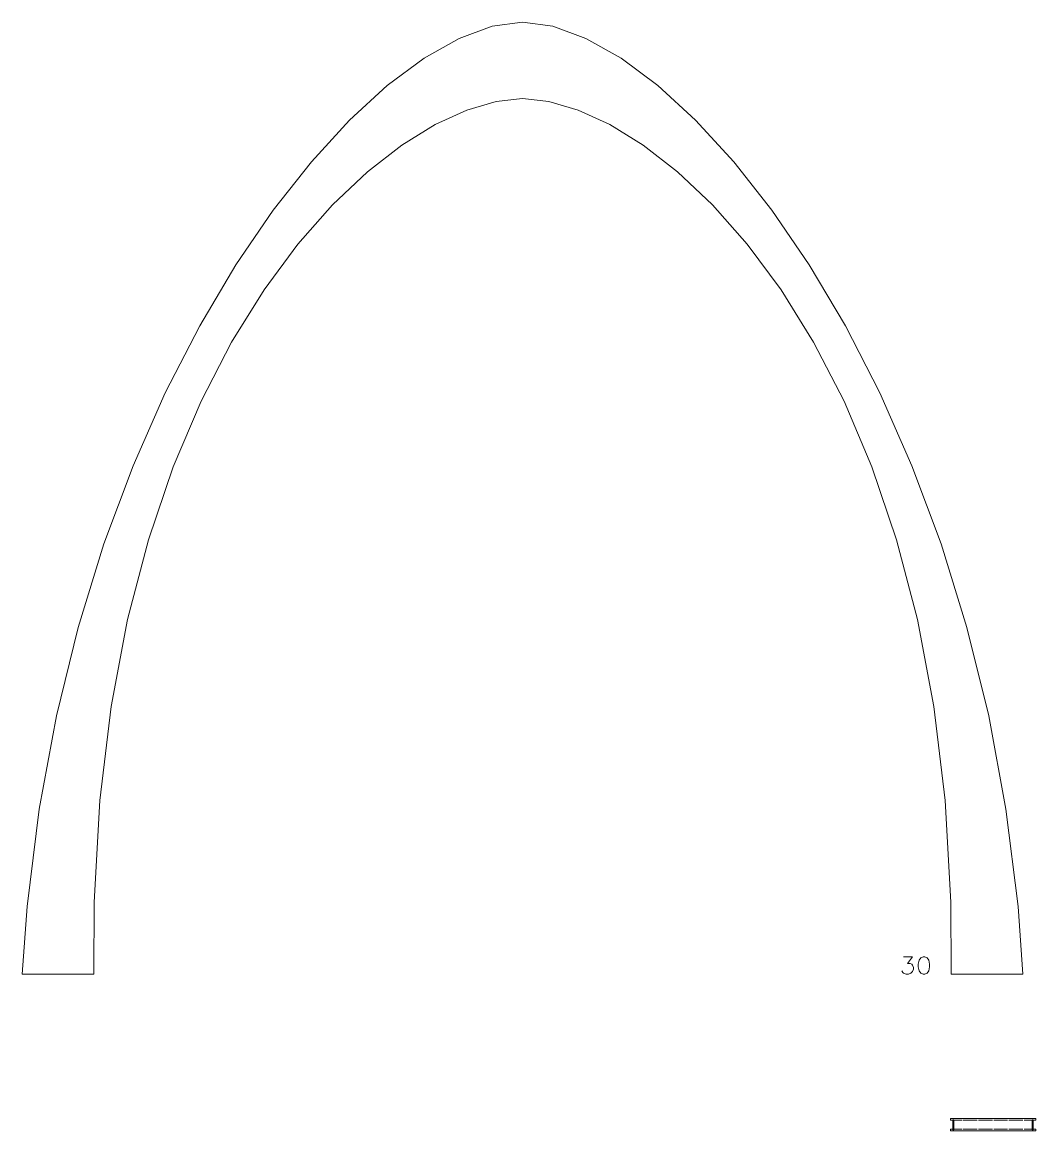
# Model space of a CAD drawing. Extents: x 173 to 8043, y -809 to 1090.
# Drawn here: x 5307 to 5807, y -73 to 473 of the extents above; entities that cross this region are included whole.
import ezdxf

# ---------------------------------------------------------------- set-up
doc = ezdxf.new("R2010")
doc.units = 0
doc.header["$MEASUREMENT"] = 0
doc.layers.get('0').update_dxf_attribs({"linetype": 'CONTINUOUS', "lineweight": 9})

msp = doc.modelspace()

# ---------------------------------------------------------------- linework, layer by layer
for p, q in [((5766.24539, -68.21382), (5766.24539, -67.96382)), ((5766.24539, -67.96382), (5766.74539, -67.96382)), ((5766.74539, -67.96382), (5766.74539, -68.21382)), ((5805.87947, -67.96382), (5805.37947, -67.96382)), ((5805.37947, -67.96382), (5805.37947, -68.21382)), ((5805.87947, -68.21382), (5805.87947, -67.96382)), ((5766.24539, -72.71382), (5766.24539, -72.96382)), ((5766.24539, -72.96382), (5766.74539, -72.96382)), ((5766.74539, -72.96382), (5766.74539, -72.71382)), ((5805.37947, -72.96382), (5805.37947, -72.71382)), ((5805.87947, -72.96382), (5805.37947, -72.96382)), ((5805.87947, -72.71382), (5805.87947, -72.96382))]:
    msp.add_line(p, q)
for points in [[(5554.11998, 473.08893), (5569.07875, 471.07451), (5585.35854, 465.11422), (5602.685, 455.33254), (5620.78379, 441.85394), (5639.38058, 424.80289), (5658.20103, 404.30384), (5676.97081, 380.48128), (5695.41557, 353.45968), (5713.26097, 323.36349), (5730.23268, 290.3172), (5746.05636, 254.44527), (5760.45767, 215.87217), (5773.16228, 174.72236), (5783.89584, 131.12033), (5792.38402, 85.19053), (5798.35248, 37.05744), (5800.75427, 3.80613), (5765.47897, 3.80613), (5765.27272, 39.2399), (5762.47433, 89.31805), (5756.88187, 135.75902), (5748.79695, 178.61888), (5738.52122, 217.95369), (5726.35628, 253.81952), (5712.60377, 286.27244), (5697.56532, 315.36851), (5681.54255, 341.1638), (5664.83709, 363.71438), (5647.75055, 383.07631), (5630.58458, 399.30566), (5613.64079, 412.4585), (5597.2208, 422.59088), (5581.62626, 429.75888), (5567.15877, 434.01857), (5554.11998, 435.42601), (5541.08118, 434.01857), (5526.6137, 429.75888), (5511.01917, 422.59088), (5494.59922, 412.4585), (5477.65547, 399.30566), (5460.48957, 383.07631), (5443.40313, 363.71438), (5426.69779, 341.1638), (5410.67517, 315.36851), (5395.63692, 286.27244), (5381.88466, 253.81952), (5369.72001, 217.95369), (5359.44461, 178.61888), (5351.36009, 135.75902), (5345.76808, 89.31805), (5342.97021, 39.2399), (5342.76436, 3.80613), (5307.49238, 3.80613), (5309.89379, 37.05744), (5315.86173, 85.19053), (5324.34944, 131.12033), (5335.08259, 174.72236), (5347.78682, 215.87217), (5362.18779, 254.44527), (5378.01116, 290.3172), (5394.98256, 323.36349), (5412.82766, 353.45968), (5431.27212, 380.48128), (5450.04157, 404.30384), (5468.86169, 424.80289), (5487.45811, 441.85394), (5505.5565, 455.33254), (5522.8825, 465.11422), (5539.16178, 471.07451)], [(5752.38229, 3.80613), (5753.58796, 4.20802), (5754.39173, 5.41368), (5754.79362, 7.42312), (5754.79362, 8.62879), (5754.39173, 10.63823), (5753.58796, 11.84389), (5752.38229, 12.24578), (5751.57852, 12.24578), (5750.37285, 11.84389), (5749.56908, 10.63823), (5749.16719, 8.62879), (5749.16719, 7.42312), (5749.56908, 5.41368), (5750.37285, 4.20802), (5751.57852, 3.80613)], [(5766.27039, -72.90132), (5766.72039, -72.90132), (5766.72039, -68.02632), (5766.27039, -68.02632)], [(5805.85447, -72.90132), (5805.40447, -72.90132), (5805.40447, -68.02632), (5805.85447, -68.02632)]]:
    msp.add_lwpolyline(points, close=True)
for points in [[(5741.9332, 12.24578), (5746.35397, 12.24578), (5743.94264, 9.03068), (5745.14831, 9.03068), (5745.95208, 8.62879), (5746.35397, 8.2269), (5746.75586, 7.02124), (5746.75586, 6.21746), (5746.35397, 5.0118), (5745.5502, 4.20802), (5744.34453, 3.80613), (5743.13887, 3.80613), (5741.9332, 4.20802), (5741.53132, 4.60991), (5741.12943, 5.41368)], [(5764.99539, -68.21382), (5764.99539, -67.46382), (5807.12947, -67.46382), (5807.12947, -68.21382)], [(5764.99539, -68.21382), (5766.24539, -68.21382)], [(5766.74539, -68.21382), (5770.74993, -68.21382)], [(5771.37493, -68.21382), (5778.24993, -68.21382)], [(5778.87493, -68.21382), (5785.74993, -68.21382)], [(5786.37493, -68.21382), (5793.24993, -68.21382)], [(5793.87493, -68.21382), (5800.74993, -68.21382)], [(5801.37493, -68.21382), (5805.37947, -68.21382)], [(5805.87947, -68.21382), (5807.12947, -68.21382)], [(5807.12947, -72.71382), (5807.12947, -73.46382), (5764.99539, -73.46382), (5764.99539, -72.71382)], [(5766.24539, -72.71382), (5764.99539, -72.71382)], [(5770.74993, -72.71382), (5766.74539, -72.71382)], [(5778.24993, -72.71382), (5771.37493, -72.71382)], [(5785.74993, -72.71382), (5778.87493, -72.71382)], [(5793.24993, -72.71382), (5786.37493, -72.71382)], [(5800.74993, -72.71382), (5793.87493, -72.71382)], [(5805.37947, -72.71382), (5801.37493, -72.71382)], [(5807.12947, -72.71382), (5805.87947, -72.71382)]]:
    msp.add_lwpolyline(points)

doc.saveas('drawing.dxf')
